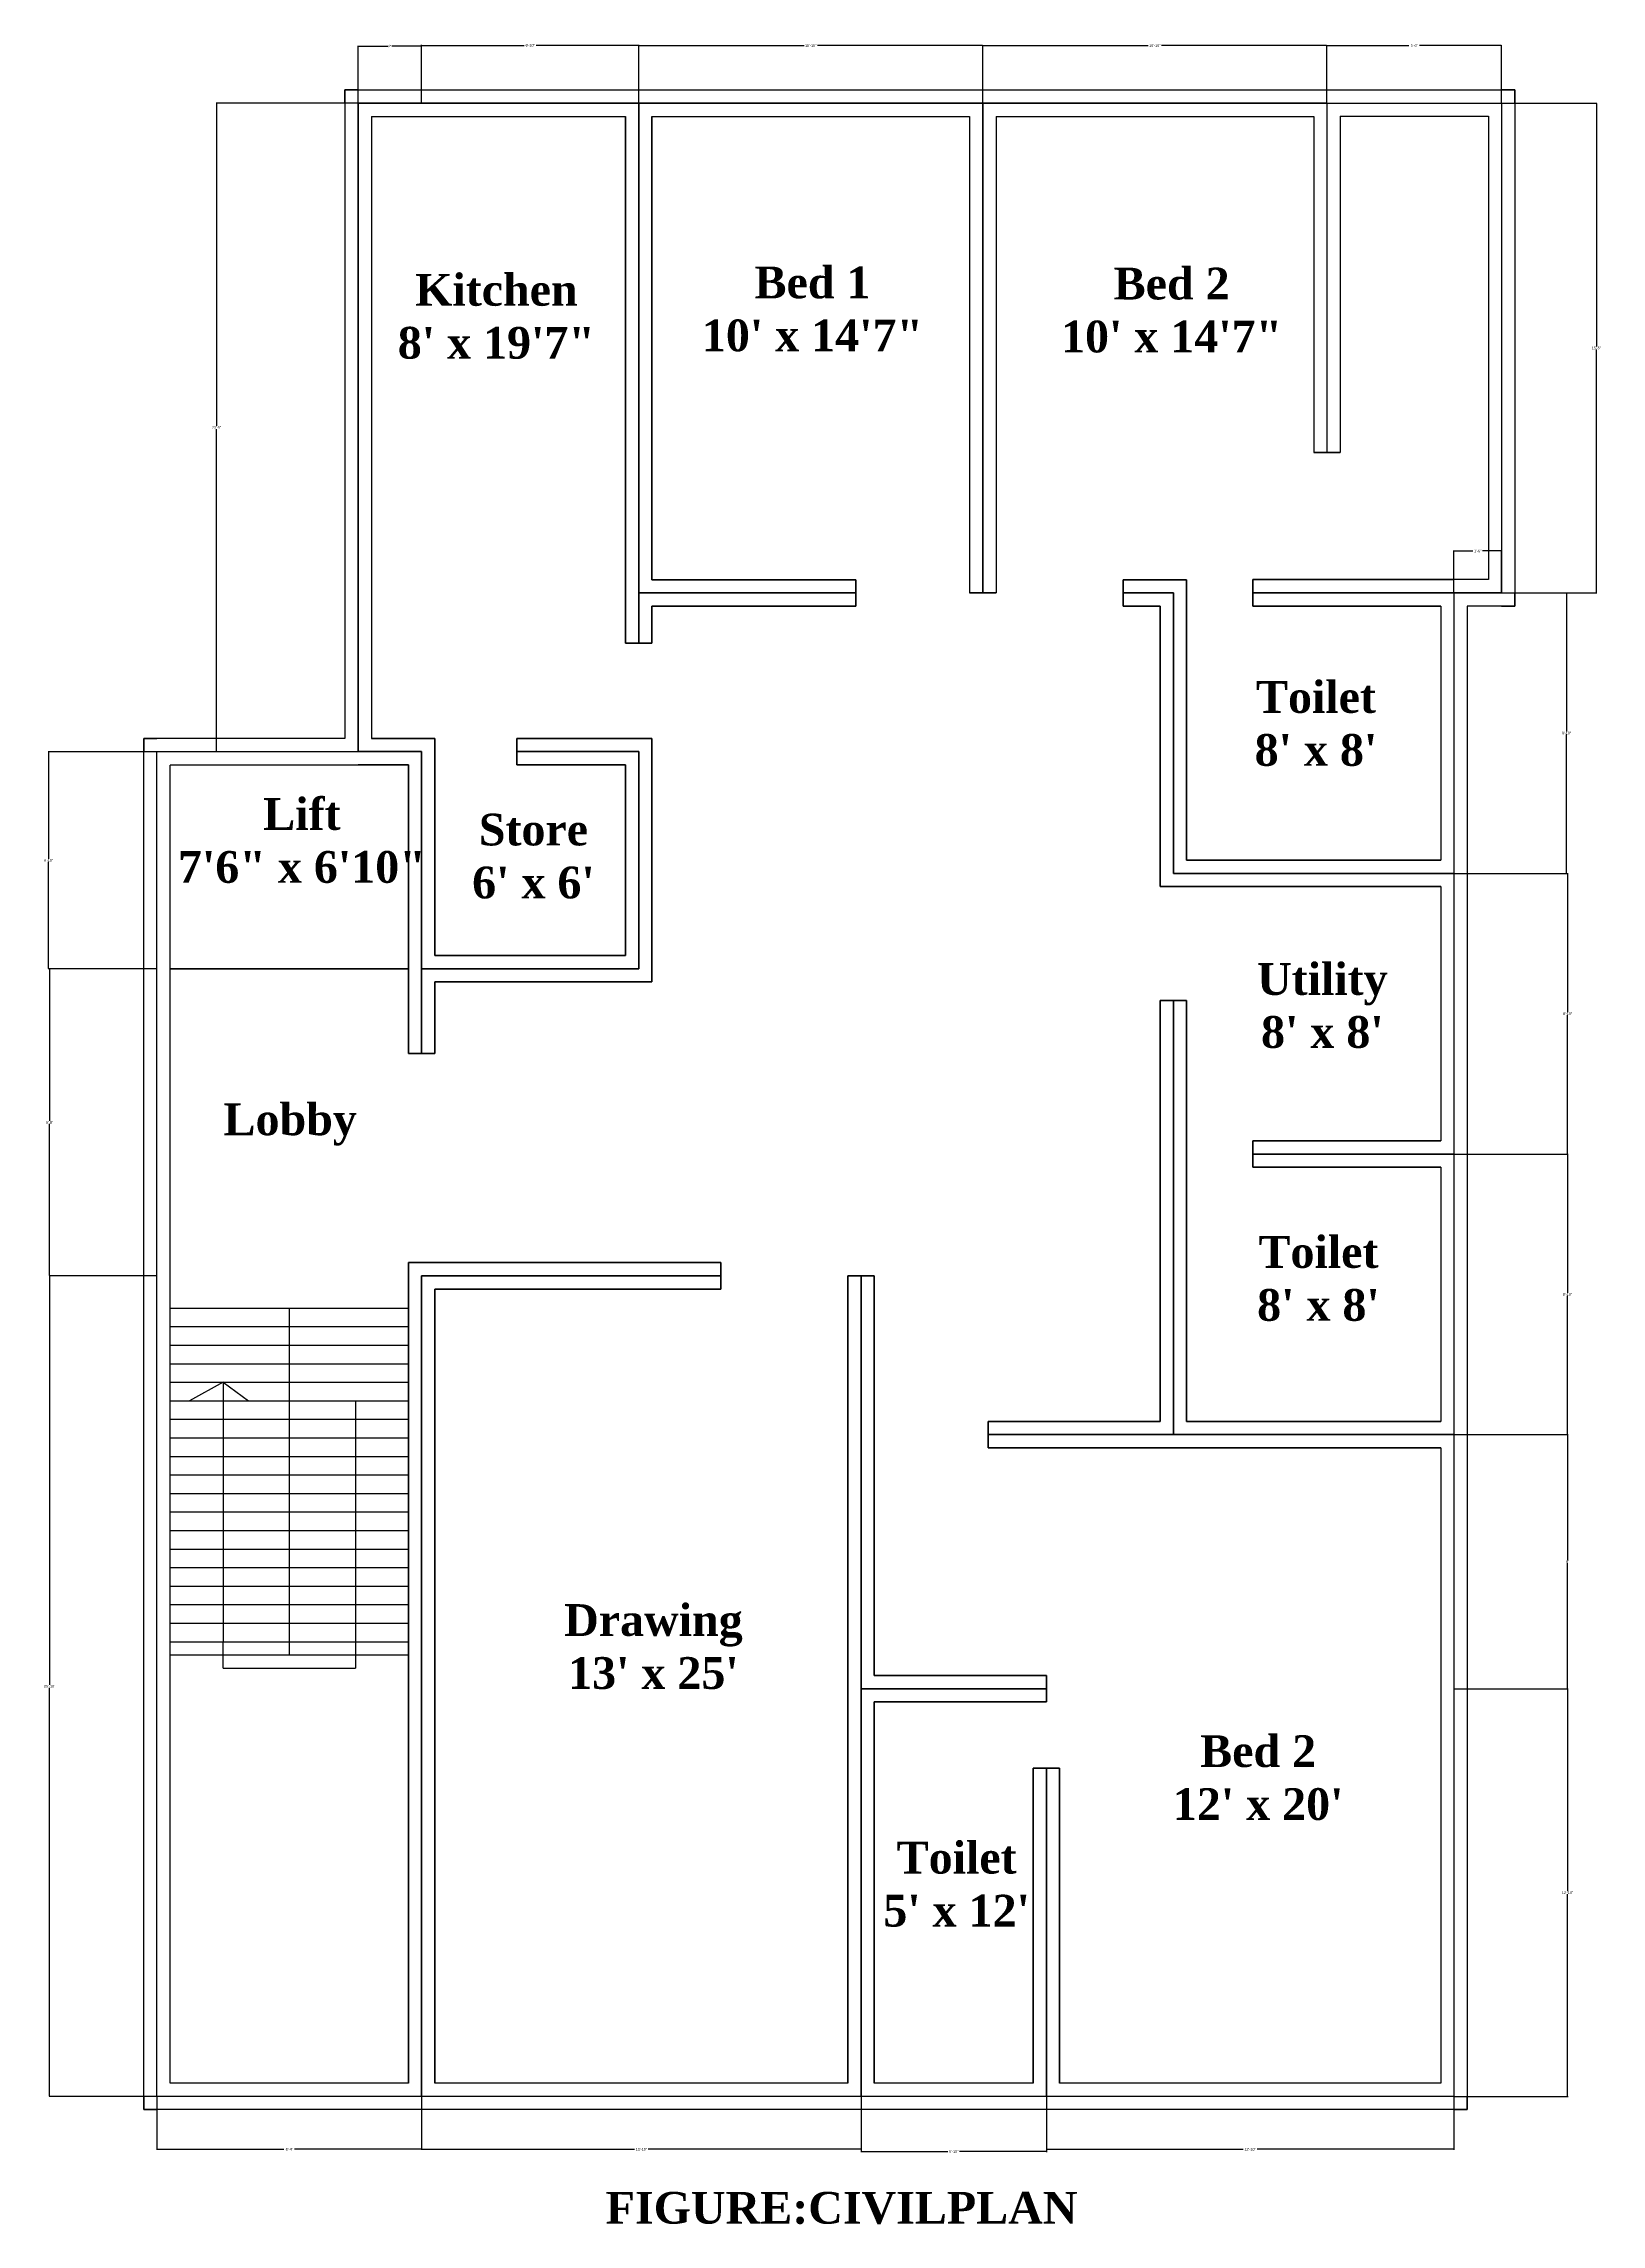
# Model space of a CAD drawing. Header units: inches. Extents: x 702 to 1903, y 288 to 1112.
# Drawn here: x 1315 to 1903, y 288 to 1112 of the extents above; entities that cross this region are included whole.
import ezdxf

# ---------------------------------------------------------------- set-up
doc = ezdxf.new("R2010")
doc.units = ezdxf.units.IN
doc.header["$MEASUREMENT"] = 0
doc.dimstyles.get("Standard").update_dxf_attribs({"dimtxt": 1, "dimasz": 0.18, "dimexe": 0.18, "dimexo": 0.0625, "dimgap": 0.09, "dimtad": 0, "dimtih": 1, "dimtoh": 1, "dimdec": 0, "dimzin": 2, "dimdsep": 46, "dimlunit": 4, "dimtxsty": 'Standard', "dimcen": 0.09, "dimclrt": 6, "dimadec": 0, "dimazin": 0, "dimtfac": 1, "dimtdec": 0, "dimtofl": 0, "dimtmove": 0, "dimatfit": 3, "dimfxl": 1, "dimtolj": 1, "dimtzin": 0, "dimarcsym": 0})

# ---------------------------------------------------------------- blocks, each defined once
blk = doc.blocks.new('*D50')
at = {"color": 0, "lineweight": -2}
for p, q in [((1433.78, 1089.46), (1433.78, 1111.13)), ((1433.96, 1110.95), (1445.1, 1110.95)), ((1457.6, 1110.95), (1446.45, 1110.95)), ((1457.78, 1089.46), (1457.78, 1111.13))]:
    blk.add_line(p, q, dxfattribs=at)
at = {"color": 0}
for points in [[(1433.96, 1110.98), (1433.96, 1110.92), (1433.78, 1110.95)], [(1457.6, 1110.98), (1457.6, 1110.92), (1457.78, 1110.95)]]:
    blk.add_solid(points, dxfattribs=at)
at = {"layer": 'Defpoints', "color": 0}
for p in [(1457.78, 1110.95), (1433.78, 1089.4), (1457.78, 1089.4)]:
    blk.add_point(p, dxfattribs=at)
at = {"color": 6, "lineweight": 100, "insert": (1445.78, 1110.95), "char_height": 1, "attachment_point": 5}
blk.add_mtext("\\A1;2'", dxfattribs=at)
blk = doc.blocks.new('*D51')
at = {"color": 0, "lineweight": -2}
for p, q in [((1457.78, 1089.46), (1457.78, 1111.44)), ((1457.96, 1111.26), (1496.52, 1111.26)), ((1539.6, 1111.26), (1501.03, 1111.26)), ((1539.78, 1089.46), (1539.78, 1111.44))]:
    blk.add_line(p, q, dxfattribs=at)
at = {"color": 0}
for points in [[(1457.96, 1111.29), (1457.96, 1111.23), (1457.78, 1111.26)], [(1539.6, 1111.29), (1539.6, 1111.23), (1539.78, 1111.26)]]:
    blk.add_solid(points, dxfattribs=at)
at = {"layer": 'Defpoints', "color": 0}
for p in [(1539.78, 1111.26), (1457.78, 1089.4), (1539.78, 1089.4)]:
    blk.add_point(p, dxfattribs=at)
at = {"color": 6, "lineweight": 100, "insert": (1498.78, 1111.26), "char_height": 1, "attachment_point": 5}
blk.add_mtext('\\A1;6\'-10"', dxfattribs=at)
blk = doc.blocks.new('*D52')
at = {"color": 0, "lineweight": -2}
for p, q in [((1539.78, 1089.46), (1539.78, 1111.36)), ((1539.96, 1111.18), (1602.27, 1111.18)), ((1669.6, 1111.18), (1607.28, 1111.18)), ((1669.78, 1089.46), (1669.78, 1111.36))]:
    blk.add_line(p, q, dxfattribs=at)
at = {"color": 0}
for points in [[(1539.96, 1111.21), (1539.96, 1111.15), (1539.78, 1111.18)], [(1669.6, 1111.21), (1669.6, 1111.15), (1669.78, 1111.18)]]:
    blk.add_solid(points, dxfattribs=at)
at = {"layer": 'Defpoints', "color": 0}
for p in [(1539.78, 1111.18), (1539.78, 1089.4), (1669.78, 1089.4)]:
    blk.add_point(p, dxfattribs=at)
at = {"color": 6, "lineweight": 100, "insert": (1604.78, 1111.18), "char_height": 1, "attachment_point": 5}
blk.add_mtext('\\A1;10\'-10"', dxfattribs=at)
blk = doc.blocks.new('*D53')
at = {"color": 0, "lineweight": -2}
for p, q in [((1669.78, 1089.46), (1669.78, 1111.36)), ((1669.96, 1111.18), (1732.27, 1111.18)), ((1799.6, 1111.18), (1737.28, 1111.18)), ((1799.78, 1089.46), (1799.78, 1111.36))]:
    blk.add_line(p, q, dxfattribs=at)
at = {"color": 0}
for points in [[(1669.96, 1111.21), (1669.96, 1111.15), (1669.78, 1111.18)], [(1799.6, 1111.21), (1799.6, 1111.15), (1799.78, 1111.18)]]:
    blk.add_solid(points, dxfattribs=at)
at = {"layer": 'Defpoints', "color": 0}
for p in [(1669.78, 1111.18), (1669.78, 1089.4), (1799.78, 1089.4)]:
    blk.add_point(p, dxfattribs=at)
at = {"color": 6, "lineweight": 100, "insert": (1734.78, 1111.18), "char_height": 1, "attachment_point": 5}
blk.add_mtext('\\A1;10\'-10"', dxfattribs=at)
blk = doc.blocks.new('*D54')
at = {"color": 0, "lineweight": -2}
for p, q in [((1799.78, 1089.53), (1799.78, 1111.36)), ((1799.96, 1111.18), (1830.77, 1111.18)), ((1865.6, 1111.18), (1834.78, 1111.18)), ((1865.78, 1089.53), (1865.78, 1111.36))]:
    blk.add_line(p, q, dxfattribs=at)
at = {"color": 0}
for points in [[(1799.96, 1111.21), (1799.96, 1111.15), (1799.78, 1111.18)], [(1865.6, 1111.21), (1865.6, 1111.15), (1865.78, 1111.18)]]:
    blk.add_solid(points, dxfattribs=at)
at = {"layer": 'Defpoints', "color": 0}
for p in [(1865.78, 1111.18), (1799.78, 1089.46), (1865.78, 1089.46)]:
    blk.add_point(p, dxfattribs=at)
at = {"color": 6, "lineweight": 100, "insert": (1832.78, 1111.18), "char_height": 1, "attachment_point": 5}
blk.add_mtext('\\A1;5\'-6"', dxfattribs=at)
blk = doc.blocks.new('*D55')
at = {"color": 0, "lineweight": -2}
for p, q in [((1865.84, 1089.46), (1901.77, 1089.46)), ((1901.59, 1089.28), (1901.59, 997.55)), ((1901.59, 904.64), (1901.59, 996.37)), ((1865.84, 904.46), (1901.77, 904.46))]:
    blk.add_line(p, q, dxfattribs=at)
at = {"color": 0}
for points in [[(1901.56, 1089.28), (1901.62, 1089.28), (1901.59, 1089.46)], [(1901.56, 904.64), (1901.62, 904.64), (1901.59, 904.46)]]:
    blk.add_solid(points, dxfattribs=at)
at = {"layer": 'Defpoints', "color": 0}
for p in [(1865.78, 1089.46), (1865.78, 904.46), (1901.59, 904.46)]:
    blk.add_point(p, dxfattribs=at)
at = {"color": 6, "lineweight": 100, "insert": (1901.59, 996.96), "char_height": 1, "attachment_point": 5}
blk.add_mtext('\\A1;15\'-5"', dxfattribs=at)
blk = doc.blocks.new('*D56')
at = {"color": 0, "lineweight": -2}
for p, q in [((1357.71, 844.4), (1316.66, 844.4)), ((1316.84, 844.22), (1316.84, 803.99)), ((1316.84, 762.58), (1316.84, 802.81)), ((1357.71, 762.4), (1316.66, 762.4))]:
    blk.add_line(p, q, dxfattribs=at)
at = {"color": 0}
for points in [[(1316.81, 844.22), (1316.87, 844.22), (1316.84, 844.4)], [(1316.81, 762.58), (1316.87, 762.58), (1316.84, 762.4)]]:
    blk.add_solid(points, dxfattribs=at)
at = {"layer": 'Defpoints', "color": 0}
for p in [(1357.78, 844.4), (1316.84, 762.4), (1357.78, 762.4)]:
    blk.add_point(p, dxfattribs=at)
at = {"color": 6, "lineweight": 100, "insert": (1316.84, 803.4), "char_height": 1, "attachment_point": 5}
blk.add_mtext('\\A1;6\'-10"', dxfattribs=at)
blk = doc.blocks.new('*D57')
at = {"color": 0, "lineweight": -2}
for p, q in [((1357.71, 762.4), (1317.06, 762.4)), ((1317.24, 762.22), (1317.24, 704.99)), ((1317.24, 646.58), (1317.24, 703.81)), ((1357.71, 646.4), (1317.06, 646.4))]:
    blk.add_line(p, q, dxfattribs=at)
at = {"color": 0}
for points in [[(1317.21, 762.22), (1317.27, 762.22), (1317.24, 762.4)], [(1317.21, 646.58), (1317.27, 646.58), (1317.24, 646.4)]]:
    blk.add_solid(points, dxfattribs=at)
at = {"layer": 'Defpoints', "color": 0}
for p in [(1357.78, 762.4), (1317.24, 646.4), (1357.78, 646.4)]:
    blk.add_point(p, dxfattribs=at)
at = {"color": 6, "lineweight": 100, "insert": (1317.24, 704.4), "char_height": 1, "attachment_point": 5}
blk.add_mtext('\\A1;9\'-8"', dxfattribs=at)
blk = doc.blocks.new('*D58')
at = {"color": 0, "lineweight": -2}
for p, q in [((1357.71, 646.4), (1317.06, 646.4)), ((1317.24, 646.22), (1317.24, 491.99)), ((1317.24, 336.58), (1317.24, 490.81)), ((1357.71, 336.4), (1317.06, 336.4))]:
    blk.add_line(p, q, dxfattribs=at)
at = {"color": 0}
for points in [[(1317.21, 646.22), (1317.27, 646.22), (1317.24, 646.4)], [(1317.21, 336.58), (1317.27, 336.58), (1317.24, 336.4)]]:
    blk.add_solid(points, dxfattribs=at)
at = {"layer": 'Defpoints', "color": 0}
for p in [(1357.78, 646.4), (1317.24, 336.4), (1357.78, 336.4)]:
    blk.add_point(p, dxfattribs=at)
at = {"color": 6, "lineweight": 100, "insert": (1317.24, 491.4), "char_height": 1, "attachment_point": 5}
blk.add_mtext('\\A1;25\'-10"', dxfattribs=at)
blk = doc.blocks.new('*D59')
at = {"color": 0, "lineweight": -2}
for p, q in [((1357.78, 336.4), (1357.78, 316.31)), ((1457.78, 336.4), (1457.78, 316.31)), ((1357.96, 316.49), (1405.77, 316.49)), ((1457.6, 316.49), (1409.78, 316.49))]:
    blk.add_line(p, q, dxfattribs=at)
at = {"color": 0}
for points in [[(1357.96, 316.52), (1357.96, 316.46), (1357.78, 316.49)], [(1457.6, 316.52), (1457.6, 316.46), (1457.78, 316.49)]]:
    blk.add_solid(points, dxfattribs=at)
at = {"layer": 'Defpoints', "color": 0}
for p in [(1357.78, 336.46), (1457.78, 336.46), (1457.78, 316.49)]:
    blk.add_point(p, dxfattribs=at)
at = {"color": 6, "lineweight": 100, "insert": (1407.78, 316.49), "char_height": 1, "attachment_point": 5}
blk.add_mtext('\\A1;8\'-4"', dxfattribs=at)
blk = doc.blocks.new('*D60')
at = {"color": 0, "lineweight": -2}
for p, q in [((1457.78, 336.4), (1457.78, 316.31)), ((1623.78, 336.4), (1623.78, 316.31)), ((1457.96, 316.49), (1538.19, 316.49)), ((1623.6, 316.49), (1543.37, 316.49))]:
    blk.add_line(p, q, dxfattribs=at)
at = {"color": 0}
for points in [[(1457.96, 316.52), (1457.96, 316.46), (1457.78, 316.49)], [(1623.6, 316.52), (1623.6, 316.46), (1623.78, 316.49)]]:
    blk.add_solid(points, dxfattribs=at)
at = {"layer": 'Defpoints', "color": 0}
for p in [(1457.78, 336.46), (1623.78, 336.46), (1457.78, 316.49)]:
    blk.add_point(p, dxfattribs=at)
at = {"color": 6, "lineweight": 100, "insert": (1540.78, 316.49), "char_height": 1, "attachment_point": 5}
blk.add_mtext('\\A1;13\'-10"', dxfattribs=at)
blk = doc.blocks.new('*D61')
at = {"color": 0, "lineweight": -2}
for p, q in [((1623.78, 336.4), (1623.78, 315.43)), ((1693.78, 336.4), (1693.78, 315.43)), ((1623.96, 315.61), (1656.52, 315.61)), ((1693.6, 315.61), (1661.03, 315.61))]:
    blk.add_line(p, q, dxfattribs=at)
at = {"color": 0}
for points in [[(1623.96, 315.64), (1623.96, 315.58), (1623.78, 315.61)], [(1693.6, 315.64), (1693.6, 315.58), (1693.78, 315.61)]]:
    blk.add_solid(points, dxfattribs=at)
at = {"layer": 'Defpoints', "color": 0}
for p in [(1623.78, 336.46), (1693.78, 336.46), (1623.78, 315.61)]:
    blk.add_point(p, dxfattribs=at)
at = {"color": 6, "lineweight": 100, "insert": (1658.78, 315.61), "char_height": 1, "attachment_point": 5}
blk.add_mtext('\\A1;5\'-10"', dxfattribs=at)
blk = doc.blocks.new('*D62')
at = {"color": 0, "lineweight": -2}
for p, q in [((1693.78, 336.4), (1693.78, 316.31)), ((1847.78, 336.4), (1847.78, 316.31)), ((1693.96, 316.49), (1768.19, 316.49)), ((1847.6, 316.49), (1773.37, 316.49))]:
    blk.add_line(p, q, dxfattribs=at)
at = {"color": 0}
for points in [[(1693.96, 316.52), (1693.96, 316.46), (1693.78, 316.49)], [(1847.6, 316.52), (1847.6, 316.46), (1847.78, 316.49)]]:
    blk.add_solid(points, dxfattribs=at)
at = {"layer": 'Defpoints', "color": 0}
for p in [(1693.78, 336.46), (1847.78, 336.46), (1693.78, 316.49)]:
    blk.add_point(p, dxfattribs=at)
at = {"color": 6, "lineweight": 100, "insert": (1770.78, 316.49), "char_height": 1, "attachment_point": 5}
blk.add_mtext('\\A1;12\'-10"', dxfattribs=at)
blk = doc.blocks.new('*D63')
at = {"color": 0, "lineweight": -2}
for p, q in [((1847.84, 490.46), (1890.88, 490.46)), ((1890.7, 490.28), (1890.7, 414.05)), ((1890.7, 336.64), (1890.7, 412.87)), ((1847.84, 336.46), (1890.88, 336.46))]:
    blk.add_line(p, q, dxfattribs=at)
at = {"color": 0}
for points in [[(1890.67, 490.28), (1890.73, 490.28), (1890.7, 490.46)], [(1890.67, 336.64), (1890.73, 336.64), (1890.7, 336.46)]]:
    blk.add_solid(points, dxfattribs=at)
at = {"layer": 'Defpoints', "color": 0}
for p in [(1847.78, 490.46), (1847.78, 336.46), (1890.7, 336.46)]:
    blk.add_point(p, dxfattribs=at)
at = {"color": 6, "lineweight": 100, "insert": (1890.7, 413.46), "char_height": 1, "attachment_point": 5}
blk.add_mtext('\\A1;12\'-10"', dxfattribs=at)
blk = doc.blocks.new('*D64')
at = {"color": 0, "lineweight": -2}
for p, q in [((1847.84, 586.46), (1890.88, 586.46)), ((1890.7, 586.28), (1890.7, 539.05)), ((1890.7, 490.64), (1890.7, 537.87)), ((1847.84, 490.46), (1890.88, 490.46))]:
    blk.add_line(p, q, dxfattribs=at)
at = {"color": 0}
for points in [[(1890.67, 586.28), (1890.73, 586.28), (1890.7, 586.46)], [(1890.67, 490.64), (1890.73, 490.64), (1890.7, 490.46)]]:
    blk.add_solid(points, dxfattribs=at)
at = {"layer": 'Defpoints', "color": 0}
for p in [(1847.78, 586.46), (1847.78, 490.46), (1890.7, 490.46)]:
    blk.add_point(p, dxfattribs=at)
at = {"color": 6, "lineweight": 100, "insert": (1890.7, 538.46), "char_height": 1, "attachment_point": 5}
blk.add_mtext("\\A1;8'", dxfattribs=at)
blk = doc.blocks.new('*D65')
at = {"color": 0, "lineweight": -2}
for p, q in [((1847.84, 692.46), (1890.88, 692.46)), ((1890.7, 692.28), (1890.7, 640.05)), ((1890.7, 586.64), (1890.7, 638.87)), ((1847.84, 586.46), (1890.88, 586.46))]:
    blk.add_line(p, q, dxfattribs=at)
at = {"color": 0}
for points in [[(1890.67, 692.28), (1890.73, 692.28), (1890.7, 692.46)], [(1890.67, 586.64), (1890.73, 586.64), (1890.7, 586.46)]]:
    blk.add_solid(points, dxfattribs=at)
at = {"layer": 'Defpoints', "color": 0}
for p in [(1847.78, 692.46), (1847.78, 586.46), (1890.7, 586.46)]:
    blk.add_point(p, dxfattribs=at)
at = {"color": 6, "lineweight": 100, "insert": (1890.7, 639.46), "char_height": 1, "attachment_point": 5}
blk.add_mtext('\\A1;8\'-10"', dxfattribs=at)
blk = doc.blocks.new('*D66')
at = {"color": 0, "lineweight": -2}
for p, q in [((1847.84, 798.46), (1890.88, 798.46)), ((1890.7, 798.28), (1890.7, 746.05)), ((1890.7, 692.64), (1890.7, 744.87)), ((1847.84, 692.46), (1890.88, 692.46))]:
    blk.add_line(p, q, dxfattribs=at)
at = {"color": 0}
for points in [[(1890.67, 798.28), (1890.73, 798.28), (1890.7, 798.46)], [(1890.67, 692.64), (1890.73, 692.64), (1890.7, 692.46)]]:
    blk.add_solid(points, dxfattribs=at)
at = {"layer": 'Defpoints', "color": 0}
for p in [(1847.78, 798.46), (1847.78, 692.46), (1890.7, 692.46)]:
    blk.add_point(p, dxfattribs=at)
at = {"color": 6, "lineweight": 100, "insert": (1890.7, 745.46), "char_height": 1, "attachment_point": 5}
blk.add_mtext('\\A1;8\'-10"', dxfattribs=at)
blk = doc.blocks.new('*D67')
at = {"color": 0, "lineweight": -2}
for p, q in [((1847.78, 904.53), (1847.78, 920.46)), ((1847.96, 920.28), (1854.94, 920.28)), ((1865.6, 920.28), (1858.62, 920.28)), ((1865.78, 904.53), (1865.78, 920.46))]:
    blk.add_line(p, q, dxfattribs=at)
at = {"color": 0}
for points in [[(1847.96, 920.31), (1847.96, 920.25), (1847.78, 920.28)], [(1865.6, 920.31), (1865.6, 920.25), (1865.78, 920.28)]]:
    blk.add_solid(points, dxfattribs=at)
at = {"layer": 'Defpoints', "color": 0}
for p in [(1865.78, 920.28), (1847.78, 904.46), (1865.78, 904.46)]:
    blk.add_point(p, dxfattribs=at)
at = {"color": 6, "lineweight": 100, "insert": (1856.78, 920.28), "char_height": 1, "attachment_point": 5}
blk.add_mtext('\\A1;1\'-6"', dxfattribs=at)
blk = doc.blocks.new('*D68')
at = {"color": 0, "lineweight": -2}
for p, q in [((1847.84, 904.46), (1890.47, 904.46)), ((1890.29, 904.28), (1890.29, 852.05)), ((1890.29, 798.64), (1890.29, 850.87)), ((1847.84, 798.46), (1890.47, 798.46))]:
    blk.add_line(p, q, dxfattribs=at)
at = {"color": 0}
for points in [[(1890.26, 904.28), (1890.32, 904.28), (1890.29, 904.46)], [(1890.26, 798.64), (1890.32, 798.64), (1890.29, 798.46)]]:
    blk.add_solid(points, dxfattribs=at)
at = {"layer": 'Defpoints', "color": 0}
for p in [(1847.78, 904.46), (1847.78, 798.46), (1890.29, 798.46)]:
    blk.add_point(p, dxfattribs=at)
at = {"color": 6, "lineweight": 100, "insert": (1890.29, 851.46), "char_height": 1, "attachment_point": 5}
blk.add_mtext('\\A1;8\'-10"', dxfattribs=at)
blk = doc.blocks.new('*D69')
at = {"color": 0, "lineweight": -2}
for p, q in [((1433.71, 1089.4), (1380.14, 1089.4)), ((1380.32, 1089.22), (1380.32, 967.49)), ((1380.32, 844.58), (1380.32, 966.31)), ((1433.71, 844.4), (1380.14, 844.4))]:
    blk.add_line(p, q, dxfattribs=at)
at = {"color": 0}
for points in [[(1380.29, 1089.22), (1380.35, 1089.22), (1380.32, 1089.4)], [(1380.29, 844.58), (1380.35, 844.58), (1380.32, 844.4)]]:
    blk.add_solid(points, dxfattribs=at)
at = {"layer": 'Defpoints', "color": 0}
for p in [(1380.32, 1089.4), (1433.78, 1089.4), (1433.78, 844.4)]:
    blk.add_point(p, dxfattribs=at)
at = {"color": 6, "insert": (1380.32, 966.9), "char_height": 1, "attachment_point": 5}
blk.add_mtext('\\A1;20\'-5"', dxfattribs=at)

msp = doc.modelspace()

# ---------------------------------------------------------------- linework, layer by layer
at = {"lineweight": 100}
for p, q in [((1428.78, 1089.4), (1428.78, 1094.4)), ((1433.78, 1094.4), (1428.78, 1094.4)), ((1865.78, 1094.46), (1870.78, 1094.46)), ((1870.78, 1089.46), (1870.78, 1094.46)), ((1534.78, 1084.4), (1534.78, 904.4)), ((1544.78, 1084.4), (1544.78, 909.4)), ((1794.78, 957.4), (1804.78, 957.4)), ((1544.78, 909.4), (1621.78, 909.4)), ((1621.78, 909.4), (1621.78, 899.4)), ((1722.78, 909.4), (1741.78, 909.4)), ((1722.78, 909.4), (1722.78, 899.4)), ((1741.78, 909.4), (1746.78, 909.4)), ((1746.78, 904.46), (1746.78, 909.4)), ((1847.78, 909.46), (1771.78, 909.46)), ((1771.78, 909.46), (1771.78, 899.46)), ((1534.78, 904.4), (1534.78, 885.4)), ((1544.78, 899.4), (1544.78, 885.4)), ((1544.78, 899.4), (1621.78, 899.4)), ((1664.78, 904.4), (1674.78, 904.4)), ((1722.78, 899.4), (1736.78, 899.4)), ((1736.78, 798.46), (1736.78, 899.4)), ((1746.78, 803.46), (1746.78, 904.46)), ((1842.78, 899.46), (1771.78, 899.46)), ((1865.78, 899.46), (1870.78, 899.46)), ((1870.78, 904.46), (1870.78, 899.46)), ((1534.78, 885.4), (1544.78, 885.4)), ((1357.78, 849.4), (1352.78, 849.4)), ((1352.78, 844.4), (1352.78, 849.4)), ((1438.78, 849.46), (1457.78, 849.46)), ((1457.78, 849.46), (1462.78, 849.46)), ((1462.78, 844.46), (1462.78, 849.46)), ((1539.78, 849.46), (1493.78, 849.46)), ((1493.78, 849.46), (1493.78, 839.46)), ((1539.78, 849.46), (1544.78, 849.46)), ((1544.78, 844.46), (1544.78, 849.46)), ((1462.78, 844.46), (1462.78, 767.46)), ((1544.78, 762.46), (1544.78, 844.46)), ((1433.78, 839.46), (1452.78, 839.46)), ((1452.78, 839.46), (1452.78, 762.46)), ((1534.78, 839.46), (1493.78, 839.46)), ((1534.78, 767.46), (1534.78, 839.46)), ((1842.78, 803.46), (1746.78, 803.46)), ((1736.78, 798.46), (1736.78, 793.46)), ((1741.78, 793.46), (1736.78, 793.46)), ((1842.78, 793.46), (1741.78, 793.46)), ((1462.78, 767.46), (1534.78, 767.46)), ((1362.78, 762.4), (1452.78, 762.4)), ((1452.78, 762.46), (1452.78, 730.46)), ((1544.78, 762.46), (1544.78, 757.46)), ((1462.78, 757.46), (1539.78, 757.46)), ((1462.78, 757.46), (1462.78, 730.46)), ((1534.78, 757.46), (1544.78, 757.46)), ((1736.78, 591.46), (1736.78, 750.46)), ((1736.78, 750.46), (1746.78, 750.46)), ((1746.78, 591.46), (1746.78, 750.46)), ((1452.78, 730.46), (1462.78, 730.46)), ((1842.78, 697.46), (1771.78, 697.46)), ((1771.78, 697.46), (1771.78, 687.46)), ((1842.78, 687.46), (1771.78, 687.46)), ((1452.78, 646.46), (1452.78, 651.46)), ((1457.78, 651.46), (1452.78, 651.46)), ((1457.78, 651.46), (1570.78, 651.46)), ((1570.78, 651.46), (1570.78, 641.46)), ((1452.78, 341.46), (1452.78, 646.46)), ((1618.78, 490.46), (1618.78, 646.46)), ((1618.78, 646.46), (1628.78, 646.46)), ((1628.78, 495.46), (1628.78, 646.46)), ((1462.78, 341.46), (1462.78, 641.46)), ((1462.78, 641.46), (1570.78, 641.46)), ((1736.78, 591.46), (1671.78, 591.46)), ((1671.78, 591.46), (1671.78, 581.46)), ((1842.78, 591.46), (1746.78, 591.46)), ((1741.78, 581.46), (1671.78, 581.46)), ((1842.78, 581.46), (1741.78, 581.46)), ((1628.78, 495.46), (1693.78, 495.46)), ((1693.78, 495.46), (1693.78, 485.46)), ((1618.78, 341.46), (1618.78, 490.46)), ((1628.78, 341.46), (1628.78, 485.46)), ((1628.78, 485.46), (1693.78, 485.46)), ((1688.78, 341.46), (1688.78, 460.46)), ((1688.78, 460.46), (1698.78, 460.46)), ((1698.78, 341.46), (1698.78, 460.46)), ((1352.78, 336.4), (1352.78, 331.46)), ((1357.78, 331.46), (1352.78, 331.46)), ((1847.78, 331.46), (1852.78, 331.46)), ((1852.78, 336.46), (1852.78, 331.46))]:
    msp.add_line(p, q, dxfattribs=at)
for p, q in [((1428.78, 1089.4), (1428.78, 849.4)), ((1433.78, 1094.4), (1457.78, 1094.4)), ((1457.78, 1094.4), (1539.78, 1094.4)), ((1539.78, 1094.4), (1669.78, 1094.4)), ((1669.78, 1094.4), (1799.78, 1094.4)), ((1799.78, 1094.46), (1865.78, 1094.46)), ((1870.78, 1089.46), (1870.78, 904.46)), ((1438.78, 1084.4), (1457.78, 1084.4)), ((1438.78, 1084.4), (1438.78, 849.46)), ((1457.78, 1084.4), (1534.78, 1084.4)), ((1544.78, 1084.4), (1664.78, 1084.4)), ((1664.78, 1084.4), (1664.78, 904.4)), ((1674.78, 1084.4), (1794.78, 1084.4)), ((1674.78, 1084.4), (1674.78, 904.4)), ((1794.78, 1084.4), (1794.78, 957.4)), ((1804.78, 1084.46), (1860.78, 1084.46)), ((1804.78, 1084.46), (1804.78, 957.4)), ((1860.78, 1084.46), (1860.78, 909.46)), ((1860.78, 909.46), (1847.78, 909.46)), ((1842.78, 899.46), (1842.78, 803.46)), ((1865.78, 899.46), (1852.78, 899.46)), ((1852.78, 899.46), (1852.78, 798.46)), ((1428.78, 849.4), (1357.78, 849.4)), ((1352.78, 762.4), (1352.78, 844.4)), ((1362.78, 762.4), (1362.78, 839.4)), ((1433.78, 839.4), (1362.78, 839.4)), ((1842.78, 793.46), (1842.78, 697.46)), ((1852.78, 798.46), (1852.78, 692.46)), ((1352.78, 646.4), (1352.78, 762.4)), ((1362.78, 646.4), (1362.78, 762.4)), ((1852.78, 692.46), (1852.78, 586.46)), ((1842.78, 687.46), (1842.78, 591.46)), ((1352.78, 336.4), (1352.78, 646.4)), ((1362.78, 341.46), (1362.78, 646.4)), ((1362.78, 634.24), (1452.78, 634.24)), ((1362.78, 627.24), (1452.78, 627.24)), ((1407.78, 634.24), (1407.78, 508.24)), ((1362.78, 620.24), (1452.78, 620.24)), ((1362.78, 613.24), (1452.78, 613.24)), ((1362.78, 606.24), (1452.78, 606.24)), ((1382.78, 606.24), (1370.04, 599.24)), ((1382.78, 606.24), (1382.78, 508.24)), ((1382.78, 606.24), (1392.31, 599.24)), ((1362.78, 599.24), (1452.78, 599.24)), ((1362.78, 599.24), (1452.78, 599.24)), ((1432.78, 599.24), (1432.78, 508.24)), ((1362.78, 592.24), (1452.78, 592.24)), ((1362.78, 592.24), (1452.78, 592.24)), ((1362.78, 585.24), (1452.78, 585.24)), ((1432.78, 592.24), (1432.78, 508.24)), ((1852.78, 586.46), (1852.78, 490.46)), ((1362.78, 578.24), (1452.78, 578.24)), ((1362.78, 578.24), (1452.78, 578.24)), ((1362.78, 578.24), (1452.78, 578.24)), ((1362.78, 578.24), (1452.78, 578.24)), ((1362.78, 578.24), (1452.78, 578.24)), ((1362.78, 578.24), (1452.78, 578.24)), ((1842.78, 581.46), (1842.78, 490.46)), ((1362.78, 571.24), (1452.78, 571.24)), ((1362.78, 564.24), (1452.78, 564.24)), ((1362.78, 564.24), (1452.78, 564.24)), ((1362.78, 557.24), (1452.78, 557.24)), ((1362.78, 557.24), (1452.78, 557.24)), ((1362.78, 557.24), (1452.78, 557.24)), ((1362.78, 557.24), (1452.78, 557.24)), ((1362.78, 550.24), (1452.78, 550.24)), ((1362.78, 543.24), (1452.78, 543.24)), ((1362.78, 543.24), (1452.78, 543.24)), ((1362.78, 543.24), (1452.78, 543.24)), ((1362.78, 536.24), (1452.78, 536.24)), ((1362.78, 536.24), (1452.78, 536.24)), ((1362.78, 536.24), (1452.78, 536.24)), ((1362.78, 536.24), (1452.78, 536.24)), ((1362.78, 529.24), (1452.78, 529.24)), ((1362.78, 522.24), (1452.78, 522.24)), ((1362.78, 515.24), (1452.78, 515.24)), ((1362.78, 515.24), (1452.78, 515.24)), ((1362.78, 515.24), (1452.78, 515.24)), ((1362.78, 508.24), (1452.78, 508.24)), ((1362.78, 503.24), (1452.78, 503.24)), ((1382.78, 498.24), (1382.78, 508.24)), ((1407.78, 508.24), (1407.78, 503.24)), ((1432.78, 508.24), (1432.78, 503.24)), ((1432.78, 503.24), (1432.78, 498.24)), ((1382.78, 498.24), (1432.78, 498.24)), ((1842.78, 490.46), (1842.78, 341.46)), ((1852.78, 490.46), (1852.78, 336.46)), ((1452.78, 341.46), (1362.78, 341.46)), ((1618.78, 341.46), (1462.78, 341.46)), ((1688.78, 341.46), (1628.78, 341.46)), ((1842.78, 341.46), (1698.78, 341.46)), ((1457.78, 331.46), (1357.78, 331.46)), ((1623.78, 331.46), (1457.78, 331.46)), ((1693.78, 331.46), (1623.78, 331.46)), ((1847.78, 331.46), (1693.78, 331.46))]:
    msp.add_line(p, q)
at = {"color": 6, "lineweight": 100}
for p, q in [((1433.78, 1089.4), (1457.78, 1089.4)), ((1433.78, 1089.4), (1433.78, 844.4)), ((1457.78, 1089.4), (1539.78, 1089.4)), ((1539.78, 1089.4), (1669.78, 1089.4)), ((1539.78, 1089.4), (1539.78, 904.4)), ((1669.78, 1089.4), (1799.78, 1089.4)), ((1669.78, 1089.4), (1669.78, 904.4)), ((1539.78, 904.4), (1539.78, 885.4)), ((1539.78, 904.4), (1621.78, 904.4)), ((1722.78, 904.4), (1741.78, 904.4)), ((1741.78, 798.46), (1741.78, 904.46)), ((1847.78, 904.46), (1771.78, 904.46)), ((1433.78, 844.46), (1457.78, 844.46)), ((1457.78, 844.46), (1457.78, 762.46)), ((1539.78, 844.46), (1493.78, 844.46)), ((1539.78, 762.46), (1539.78, 844.46)), ((1847.78, 798.46), (1741.78, 798.46)), ((1457.78, 762.46), (1539.78, 762.46)), ((1457.78, 762.46), (1457.78, 730.46)), ((1741.78, 586.46), (1741.78, 750.46)), ((1847.78, 692.46), (1771.78, 692.46)), ((1457.78, 336.46), (1457.78, 646.46)), ((1457.78, 646.46), (1570.78, 646.46)), ((1623.78, 490.46), (1623.78, 646.46)), ((1741.78, 586.46), (1671.78, 586.46)), ((1847.78, 586.46), (1741.78, 586.46)), ((1623.78, 336.46), (1623.78, 490.46)), ((1623.78, 490.46), (1693.78, 490.46)), ((1693.78, 336.46), (1693.78, 460.46))]:
    msp.add_line(p, q, dxfattribs=at)
at = {"color": 3}
for p, q in [((1433.78, 1089.4), (1433.78, 844.4)), ((1438.78, 844.46), (1438.78, 844.4)), ((1842.78, 687.46), (1842.78, 591.46)), ((1362.78, 336.4), (1362.78, 336.46))]:
    msp.add_line(p, q, dxfattribs=at)
at = {"color": 6}
for p, q in [((1799.78, 1089.46), (1865.78, 1089.46)), ((1799.78, 1089.4), (1799.78, 957.4)), ((1865.78, 1089.46), (1865.78, 904.46)), ((1847.78, 904.46), (1847.78, 798.46)), ((1357.78, 762.4), (1357.78, 844.4)), ((1433.78, 844.4), (1357.78, 844.4)), ((1847.78, 798.46), (1847.78, 692.46)), ((1357.78, 646.4), (1357.78, 762.4)), ((1847.78, 692.46), (1847.78, 586.46)), ((1357.78, 336.4), (1357.78, 646.4)), ((1847.78, 586.46), (1847.78, 490.46)), ((1847.78, 490.46), (1847.78, 336.46)), ((1457.78, 336.46), (1357.78, 336.46)), ((1623.78, 336.46), (1457.78, 336.46)), ((1693.78, 336.46), (1623.78, 336.46)), ((1847.78, 336.46), (1693.78, 336.46))]:
    msp.add_line(p, q, dxfattribs=at)
at = {"color": 3, "lineweight": 100}
for p, q in [((1736.78, 904.4), (1736.78, 904.46)), ((1462.78, 844.46), (1462.78, 767.46)), ((1534.78, 767.46), (1534.78, 839.46)), ((1842.78, 687.46), (1771.78, 687.46)), ((1618.78, 341.46), (1618.78, 490.46))]:
    msp.add_line(p, q, dxfattribs=at)
at = {"color": 5}
msp.add_line((1865.78, 904.46), (1847.78, 904.46), dxfattribs=at)

# ---------------------------------------------------------------- texts
at = {"color": 5, "lineweight": 100, "char_height": 12, "width": 106, "attachment_point": 2}
for s, insert in [('{\\fTimes New Roman|b1|i0|c0|p18;\\C4;Kitchen\\P8\' x 19\'7"}', (1486.01, 1024.9)), ('{\\fTimes New Roman|b1|i0|c0|p18;\\C4;Bed 1\\P10\' x 14\'7"}', (1605.44, 1027.7)), ('{\\fTimes New Roman|b1|i0|c0|p18;\\C4;Bed 2\\P10\' x 14\'7"}', (1741.12, 1027.27)), ("{\\fTimes New Roman|b1|i0|c0|p18;\\C4;Toilet\\P8' x 8'}", (1795.64, 871.1)), ('{\\fTimes New Roman|b1|i0|c0|p18;\\C4;Lift\\P7\'6" x 6\'10"}', (1412.54, 826.9)), ("{\\fTimes New Roman|b1|i0|c0|p18;\\C4;Store\\P6' x 6'}", (1500.01, 821.03)), ("{\\fTimes New Roman|b1|i0|c0|p18;\\C4;Utility\\P8' x 8'}", (1798.06, 764.56)), ('{\\fTimes New Roman|b1|i0|c0|p18;\\C4;Lobby}', (1408.13, 711.57)), ("{\\fTimes New Roman|b1|i0|c0|p18;\\C4;Toilet\\P8' x 8'}", (1796.58, 661.45)), ("{\\fTimes New Roman|b1|i0|c0|p18;\\C4;Drawing\\P13' x 25'}", (1545.34, 522.41)), ("{\\fTimes New Roman|b1|i0|c0|p18;\\C4;Bed 2\\P12' x 20'}", (1773.8, 472.89)), ("{\\fTimes New Roman|b1|i0|c0|p18;\\C4;Toilet\\P5' x 12'}", (1659.89, 432.64))]:
    msp.add_mtext(s, dxfattribs=dict(at, insert=insert))
at = {"insert": (1527.3, 300.39), "char_height": 12, "width": 2.5237, "attachment_point": 1}
msp.add_mtext('{\\fTimes New Roman|b1|i0|c0|p18;\\C4;FIGURE:CIVILPLAN}', dxfattribs=at)

# ---------------------------------------------------------------- dimensions: what is measured, and where the dimension line sits
at = {"lineweight": 100}
for base, p1, p2, picture, middle in [((1457.78, 1110.95), (1433.78, 1089.4), (1457.78, 1089.4), '*D50', (1445.78, 1110.95)), ((1539.78, 1111.26), (1457.78, 1089.4), (1539.78, 1089.4), '*D51', (1498.78, 1111.26)), ((1539.78, 1111.18), (1669.78, 1089.4), (1539.78, 1089.4), '*D52', (1604.78, 1111.18)), ((1669.78, 1111.18), (1799.78, 1089.4), (1669.78, 1089.4), '*D53', (1734.78, 1111.18)), ((1865.78, 1111.18), (1799.78, 1089.46), (1865.78, 1089.46), '*D54', (1832.78, 1111.18)), ((1865.78, 920.28), (1847.78, 904.46), (1865.78, 904.46), '*D67', (1856.78, 920.28)), ((1457.78, 316.49), (1357.78, 336.46), (1457.78, 336.46), '*D59', (1407.78, 316.49)), ((1457.78, 316.49), (1623.78, 336.46), (1457.78, 336.46), '*D60', (1540.78, 316.49)), ((1623.78, 315.61), (1693.78, 336.46), (1623.78, 336.46), '*D61', (1658.78, 315.61)), ((1693.78, 316.49), (1847.78, 336.46), (1693.78, 336.46), '*D62', (1770.78, 316.49))]:
    dim = msp.add_linear_dim(base=base, p1=p1, p2=p2, dimstyle='Standard', dxfattribs=at)
    dim.commit()
    dim.dimension.update_dxf_attribs({"geometry": picture, "text_midpoint": middle})
dim = msp.add_linear_dim(base=(1380.32, 1089.4), p1=(1433.78, 844.4), p2=(1433.78, 1089.4), angle=90, dimstyle='Standard')
dim.commit()
dim.dimension.update_dxf_attribs({"geometry": '*D69', "text_midpoint": (1380.32, 966.9)})
for base, p1, p2, picture, middle in [((1901.59, 904.46), (1865.78, 1089.46), (1865.78, 904.46), '*D55', (1901.59, 996.96)), ((1890.29, 798.46), (1847.78, 904.46), (1847.78, 798.46), '*D68', (1890.29, 851.46)), ((1316.84, 762.4), (1357.78, 844.4), (1357.78, 762.4), '*D56', (1316.84, 803.4)), ((1890.7, 692.46), (1847.78, 798.46), (1847.78, 692.46), '*D66', (1890.7, 745.46)), ((1317.24, 646.4), (1357.78, 762.4), (1357.78, 646.4), '*D57', (1317.24, 704.4)), ((1890.7, 586.46), (1847.78, 692.46), (1847.78, 586.46), '*D65', (1890.7, 639.46)), ((1317.24, 336.4), (1357.78, 646.4), (1357.78, 336.4), '*D58', (1317.24, 491.4)), ((1890.7, 490.46), (1847.78, 586.46), (1847.78, 490.46), '*D64', (1890.7, 538.46)), ((1890.7, 336.46), (1847.78, 490.46), (1847.78, 336.46), '*D63', (1890.7, 413.46))]:
    dim = msp.add_linear_dim(base=base, p1=p1, p2=p2, angle=90, dimstyle='Standard', dxfattribs=at)
    dim.commit()
    dim.dimension.update_dxf_attribs({"geometry": picture, "text_midpoint": middle})

doc.saveas('drawing.dxf')
